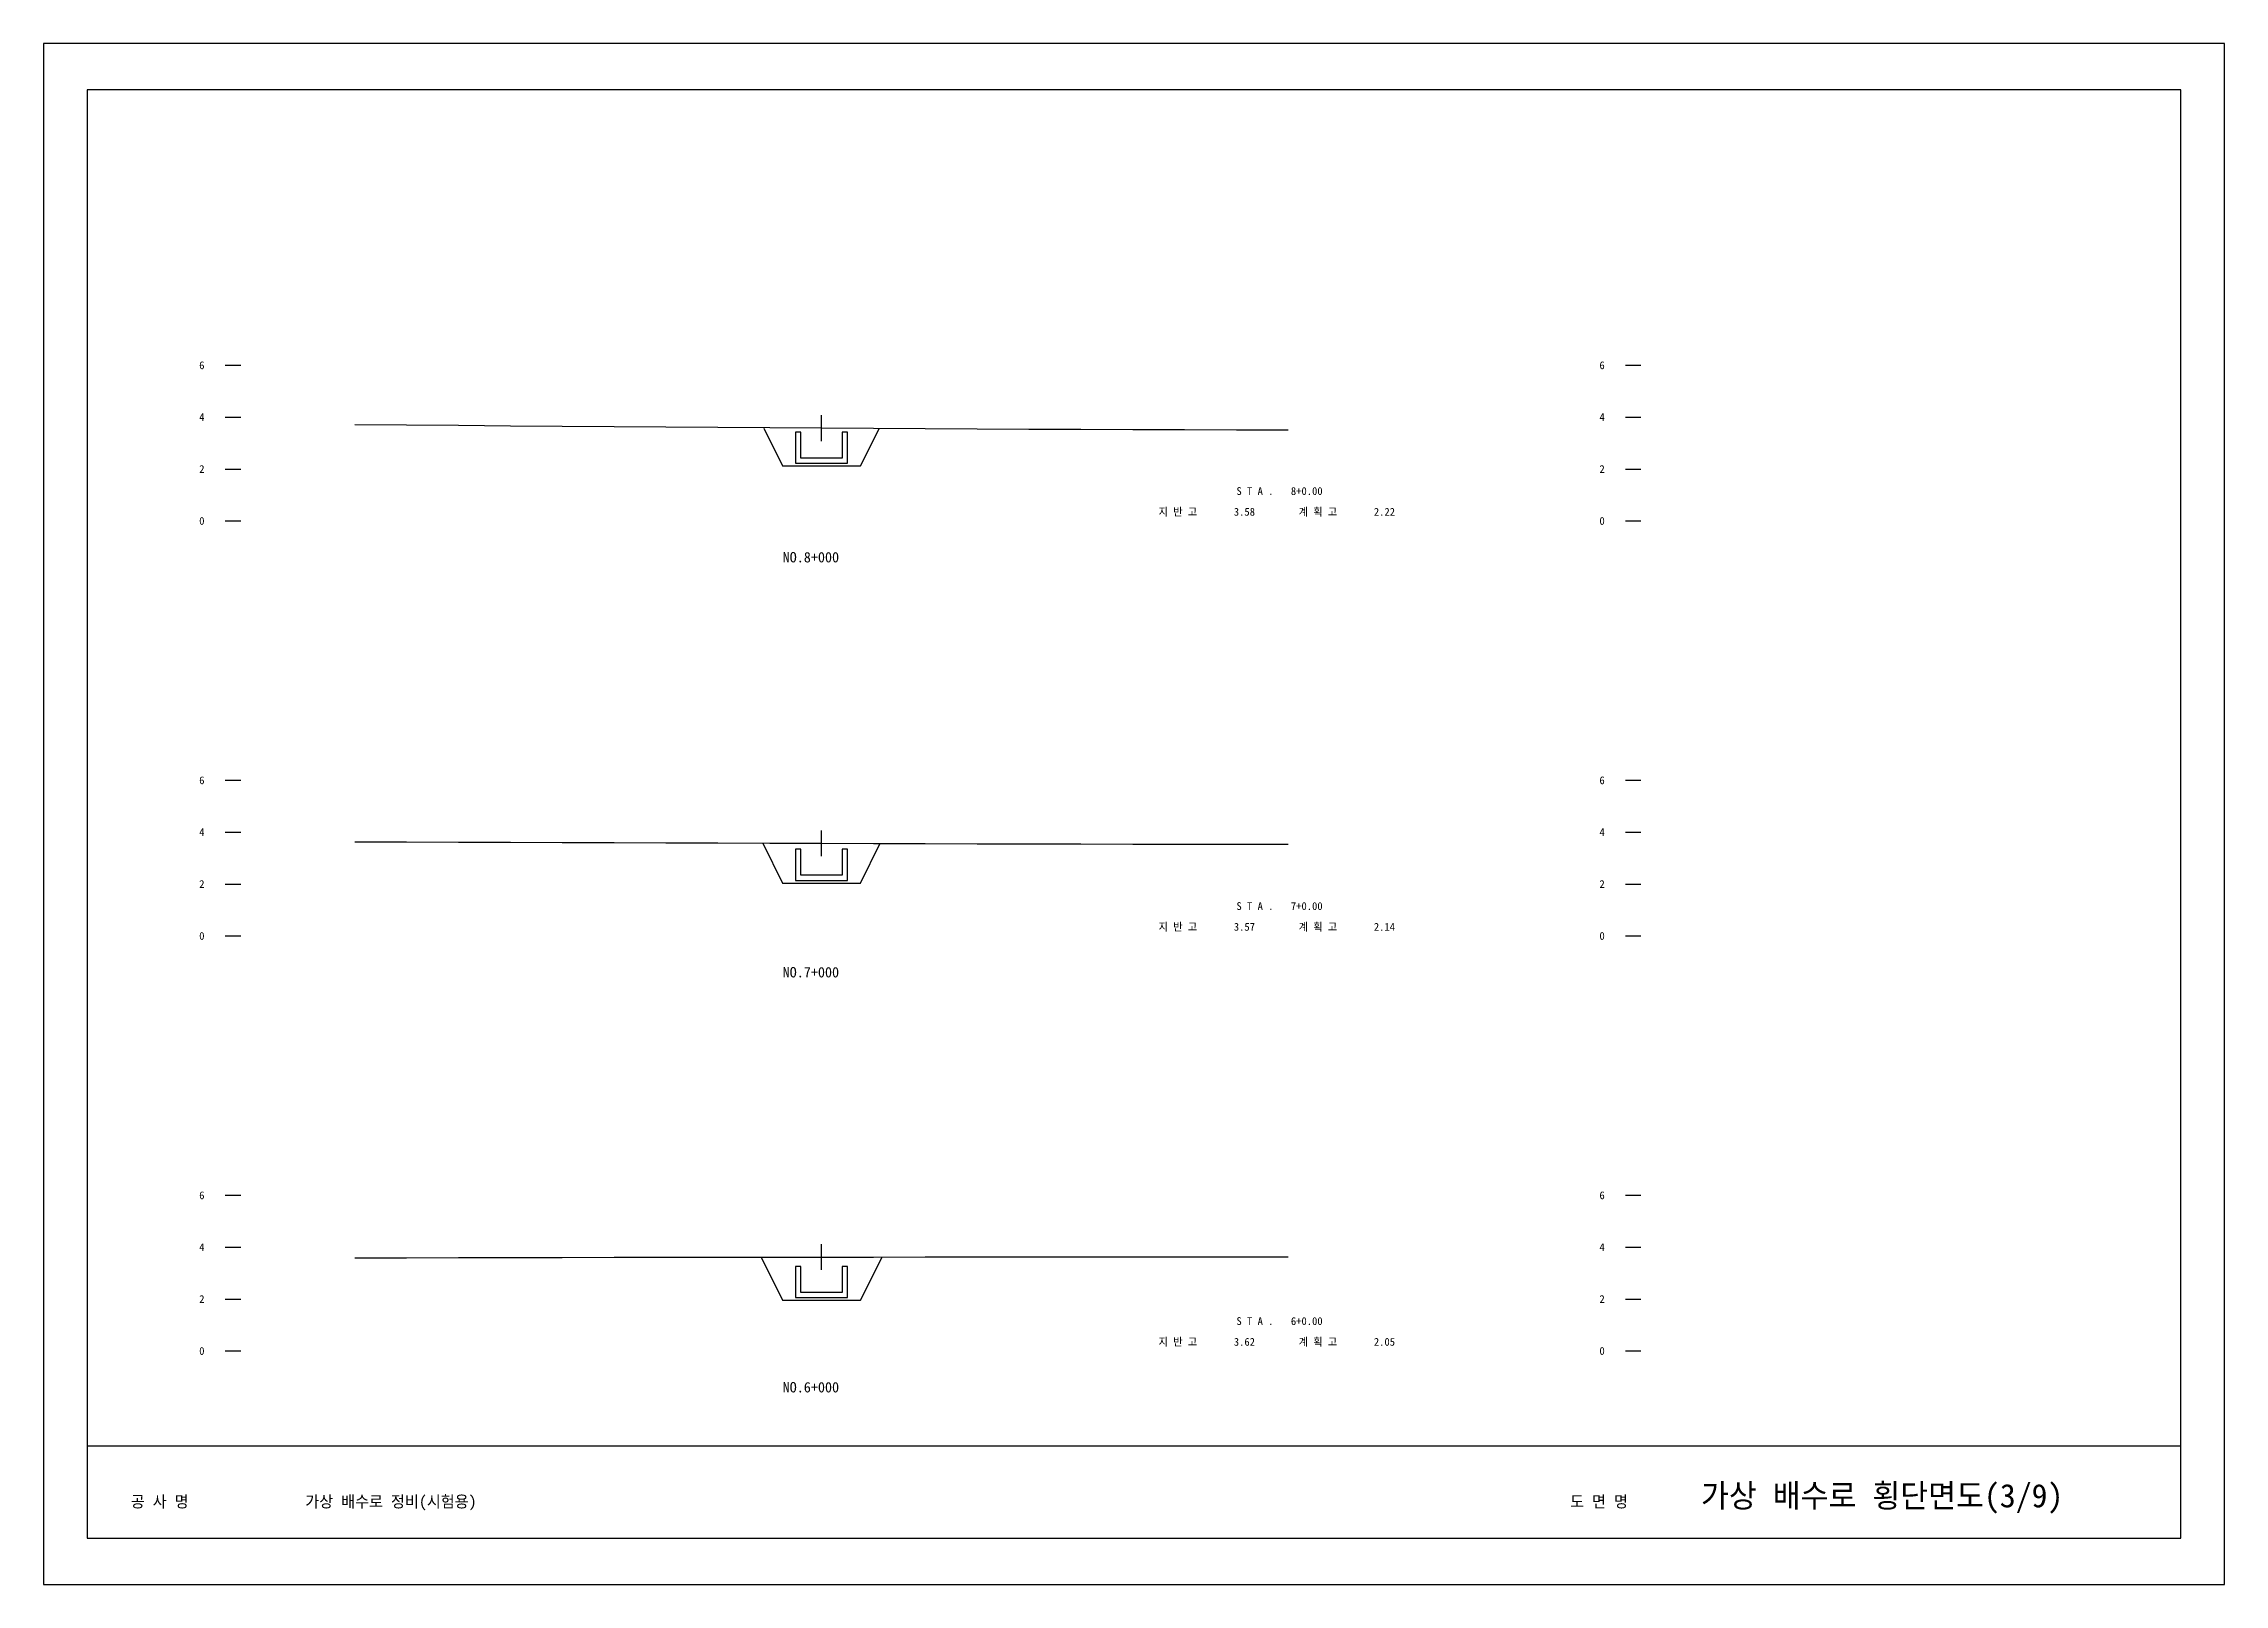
# Model space of a CAD drawing. Header units: millimetres. Extents: x 20000 to 30844, y 0 to 659.
# Drawn here: x 30190 to 30274.1, y 0 to 59.4 of the extents above; entities that cross this region are included whole.
import ezdxf

# ---------------------------------------------------------------- set-up
doc = ezdxf.new("R2010")
doc.units = ezdxf.units.MM
for name, color, linetype in [('dt1', 7, 'Continuous'), ('FORM', 7, 'Continuous'), ('GROUND', 3, 'Continuous'), ('STATION', 2, 'Continuous'), ('TICK', 1, 'Continuous'), ('계획선', 5, 'Continuous'), ('구조물', 4, 'Continuous')]:
    doc.layers.add(name, color=color, linetype=linetype)

msp = doc.modelspace()

# ---------------------------------------------------------------- texts
for s, p in [('S T A .', (30236, 42)), ('8+0.00', (30238.1, 42)), ('지 반 고', (30233, 41.2)), ('3.58', (30235.9, 41.2)), ('계 획 고', (30238.4, 41.2)), ('2.22', (30241.3, 41.2)), ('S T A .', (30236, 26)), ('7+0.00', (30238.1, 26)), ('지 반 고', (30233, 25.2)), ('3.57', (30235.9, 25.2)), ('계 획 고', (30238.4, 25.2)), ('2.14', (30241.3, 25.2)), ('S T A .', (30236, 10)), ('6+0.00', (30238.1, 10)), ('지 반 고', (30233, 9.2)), ('3.62', (30235.9, 9.2)), ('계 획 고', (30238.4, 9.2)), ('2.05', (30241.3, 9.2))]:
    msp.add_text(s, height=0.3).set_placement(p)
at = {"layer": 'dt1'}
for s, p in [('6', (30196, 46.85)), ('6', (30250, 46.85)), ('4', (30196, 44.85)), ('4', (30250, 44.85)), ('2', (30196, 42.85)), ('2', (30250, 42.85)), ('0', (30196, 40.85)), ('0', (30250, 40.85)), ('6', (30196, 30.85)), ('6', (30250, 30.85)), ('4', (30196, 28.85)), ('4', (30250, 28.85)), ('2', (30196, 26.85)), ('2', (30250, 26.85)), ('0', (30196, 24.85)), ('0', (30250, 24.85)), ('6', (30196, 14.85)), ('6', (30250, 14.85)), ('4', (30196, 12.85)), ('4', (30250, 12.85)), ('2', (30196, 10.85)), ('2', (30250, 10.85)), ('0', (30196, 8.85)), ('0', (30250, 8.85))]:
    msp.add_text(s, height=0.3, dxfattribs=at).set_placement(p)
at = {"layer": 'FORM'}
for s, height, p in [('공 사 명', 0.45, (30193.364, 2.97)), ('가상 배수로 정비(시험용)', 0.45, (30200.092, 2.97)), ('도 면 명', 0.45, (30248.87, 2.97)), ('가상 배수로 횡단면도(3/9)', 0.9, (30253.916, 2.97))]:
    msp.add_text(s, height=height, dxfattribs=at).set_placement(p)
at = {"layer": 'STATION'}
for s, p in [('NO.8+000', (30218.5, 39.4)), ('NO.7+000', (30218.5, 23.4)), ('NO.6+000', (30218.5, 7.4))]:
    msp.add_text(s, height=0.4, dxfattribs=at).set_placement(p)

# ---------------------------------------------------------------- linework, layer by layer
at = {"layer": 'dt1'}
for p, q in [((30197, 47), (30197.6, 47)), ((30251, 47), (30251.6, 47)), ((30197, 45), (30197.6, 45)), ((30251, 45), (30251.6, 45)), ((30197, 43), (30197.6, 43)), ((30251, 43), (30251.6, 43)), ((30197, 41), (30197.6, 41)), ((30251, 41), (30251.6, 41)), ((30197, 31), (30197.6, 31)), ((30251, 31), (30251.6, 31)), ((30197, 29), (30197.6, 29)), ((30251, 29), (30251.6, 29)), ((30197, 27), (30197.6, 27)), ((30251, 27), (30251.6, 27)), ((30197, 25), (30197.6, 25)), ((30251, 25), (30251.6, 25)), ((30197, 15), (30197.6, 15)), ((30251, 15), (30251.6, 15)), ((30197, 13), (30197.6, 13)), ((30251, 13), (30251.6, 13)), ((30197, 11), (30197.6, 11)), ((30251, 11), (30251.6, 11)), ((30197, 9), (30197.6, 9)), ((30251, 9), (30251.6, 9))]:
    msp.add_line(p, q, dxfattribs=at)
at = {"layer": 'FORM'}
msp.add_line((30191.682, 5.346), (30272.418, 5.346), dxfattribs=at)
for points in [[(30190, 0), (30274.1, 0), (30274.1, 59.4), (30190, 59.4)], [(30191.682, 1.782), (30272.418, 1.782), (30272.418, 57.618), (30191.682, 57.618)]]:
    msp.add_lwpolyline(points, close=True, dxfattribs=at)
at = {"layer": 'GROUND'}
for points in [[(30202, 44.716), (30204, 44.7), (30206, 44.685), (30208, 44.669), (30210, 44.654), (30212, 44.639), (30214, 44.625), (30216, 44.611), (30218, 44.597), (30220, 44.584), (30222, 44.572), (30224, 44.561), (30226, 44.551), (30228, 44.541), (30230, 44.533), (30232, 44.526), (30234, 44.521), (30236, 44.516), (30238, 44.513)], [(30202, 28.631), (30204, 28.624), (30206, 28.617), (30208, 28.61), (30210, 28.603), (30212, 28.596), (30214, 28.589), (30216, 28.582), (30218, 28.576), (30220, 28.57), (30222, 28.564), (30224, 28.559), (30226, 28.554), (30228, 28.55), (30230, 28.546), (30232, 28.543), (30234, 28.541), (30236, 28.54), (30238, 28.54)], [(30202, 12.589), (30204, 12.594), (30206, 12.598), (30208, 12.602), (30210, 12.605), (30212, 12.609), (30214, 12.611), (30216, 12.614), (30218, 12.616), (30220, 12.618), (30222, 12.62), (30224, 12.622), (30226, 12.624), (30228, 12.625), (30230, 12.627), (30232, 12.628), (30234, 12.63), (30236, 12.632), (30238, 12.633)]]:
    msp.add_lwpolyline(points, dxfattribs=at)
at = {"layer": 'TICK'}
for p, q in [((30220, 44.08), (30220, 45.08)), ((30220, 28.07), (30220, 29.07)), ((30220, 12.12), (30220, 13.12))]:
    msp.add_line(p, q, dxfattribs=at)
at = {"layer": '계획선'}
for points in [[(30217.771, 44.58), (30218.5, 43.122), (30221.5, 43.122), (30222.229, 44.58)], [(30217.734, 28.57), (30218.5, 27.038), (30221.5, 27.038), (30222.266, 28.57)], [(30217.667, 12.62), (30218.5, 10.954), (30221.5, 10.954), (30222.333, 12.62)]]:
    msp.add_lwpolyline(points, dxfattribs=at)
at = {"layer": '구조물'}
for points in [[(30219, 43.222), (30221, 43.222), (30221, 44.422), (30220.8, 44.422), (30220.8, 43.422), (30219.2, 43.422), (30219.2, 44.422), (30219, 44.422)], [(30219, 27.138), (30221, 27.138), (30221, 28.338), (30220.8, 28.338), (30220.8, 27.338), (30219.2, 27.338), (30219.2, 28.338), (30219, 28.338)], [(30219, 11.054), (30221, 11.054), (30221, 12.254), (30220.8, 12.254), (30220.8, 11.254), (30219.2, 11.254), (30219.2, 12.254), (30219, 12.254)]]:
    msp.add_lwpolyline(points, close=True, dxfattribs=at)

msp.set_redraw_order([(e.dxf.handle, doc.entitydb.next_handle()) for e in msp.query("TEXT MTEXT ATTDEF DIMENSION ARC_DIMENSION")])  # texts and dimensions are drawn at this point

doc.saveas('drawing.dxf')
